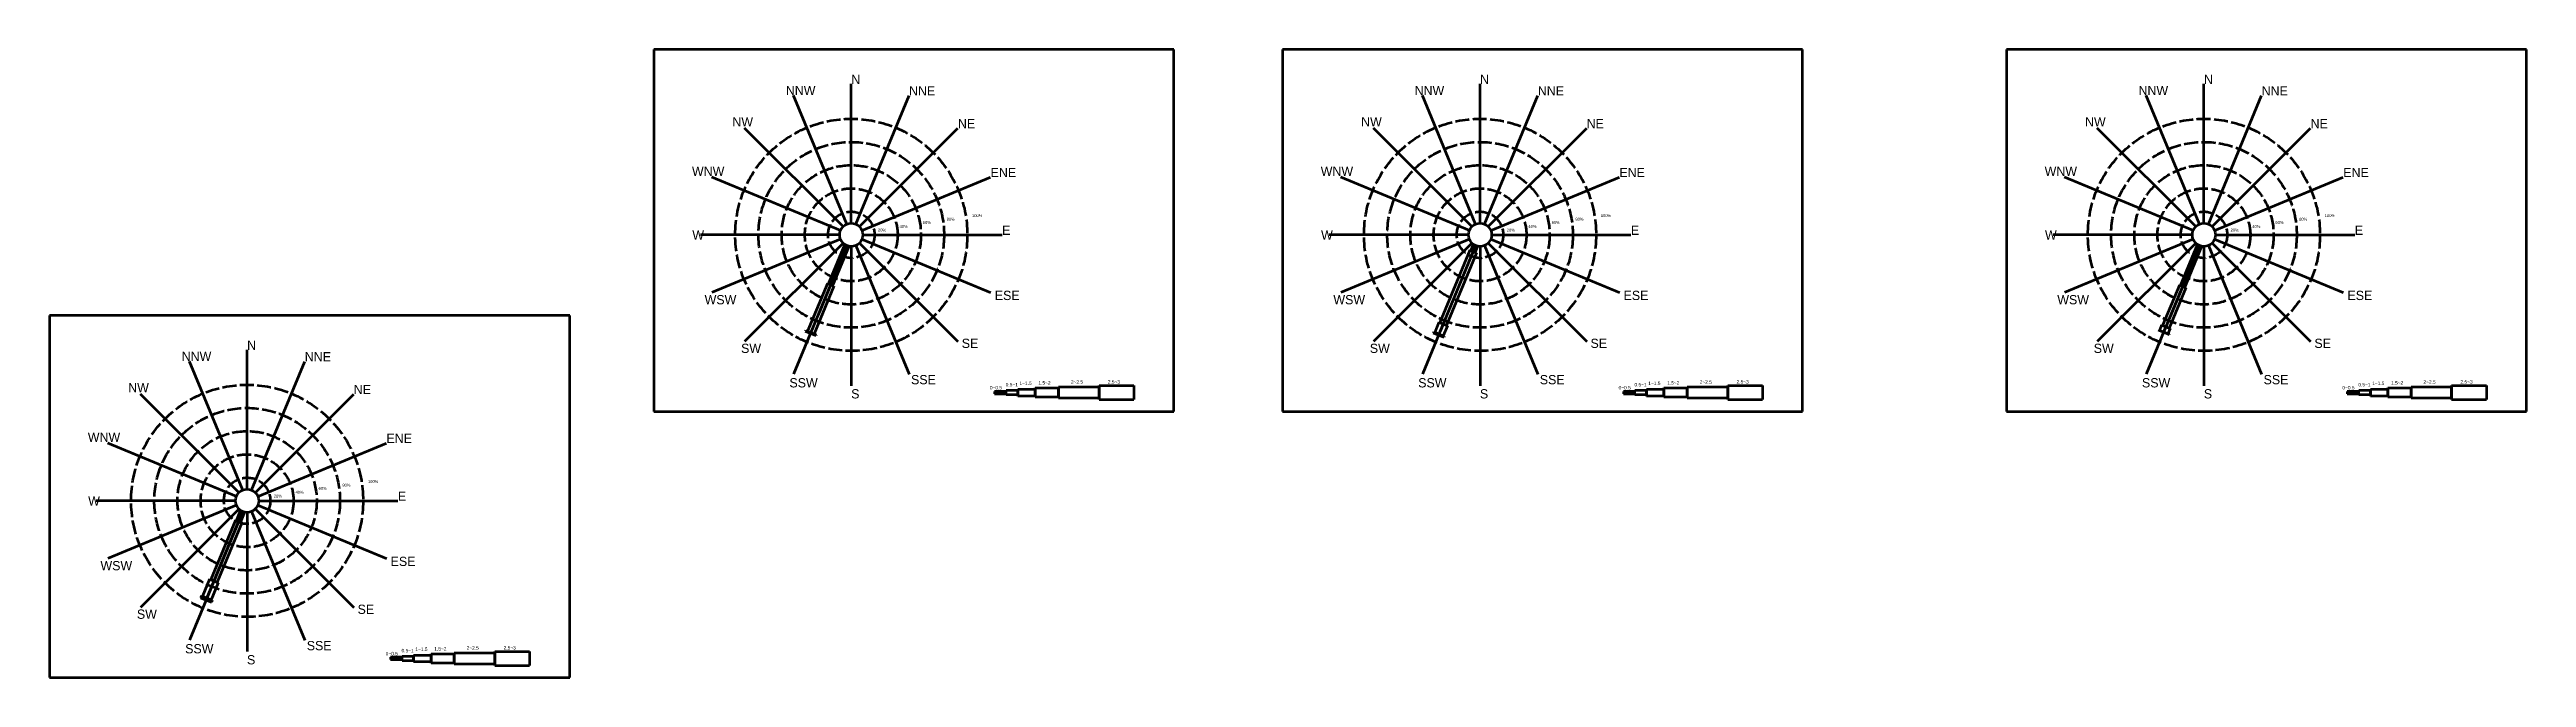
# Model space of a CAD drawing. Header units: millimetres. Extents: x -170 to 2823, y -461 to 80.
# Drawn here: x -170 to 1964, y -461 to 80 of the extents above; entities that cross this region are included whole.
import ezdxf

# ---------------------------------------------------------------- set-up
doc = ezdxf.new("R2010")
doc.units = ezdxf.units.MM
doc.linetypes.add('ACAD_ISO02W100', pattern=[15, 12, -3])
doc.layers.add('网格', color=7, linetype='Continuous')

msp = doc.modelspace()

# ---------------------------------------------------------------- texts
at = {"layer": '网格', "lineweight": 140}
for s, height, p in [('NNW', 8, (464.3, 40.4)), ('N', 8, (520.7, 50)), ('NNE', 8, (570.5, 40.1)), ('NNW', 8, (1006.2, 40.4)), ('N', 8, (1062.6, 50)), ('NNE', 8, (1112.4, 40.1)), ('NNW', 8, (1630.1, 40.4)), ('N', 8, (1686.5, 50)), ('NNE', 8, (1736.2, 40.1)), ('NW', 8, (418.2, 13.4)), ('NW', 8, (960.1, 13.4)), ('NW', 8, (1584, 13.4)), ('NE', 8, (612.6, 11.9)), ('NE', 8, (1154.5, 11.9)), ('NE', 8, (1778.4, 11.9)), ('WNW', 8, (383.4, -29.2)), ('WNW', 8, (925.3, -29.2)), ('WNW', 8, (1549.2, -29.2)), ('ENE', 8, (640.8, -30.3)), ('ENE', 8, (1182.7, -30.3)), ('ENE', 8, (1806.6, -30.3)), ('W', 8, (383.7, -84.2)), ('E', 8, (650.7, -80)), ('W', 8, (925.6, -84.2)), ('E', 8, (1192.6, -80)), ('W', 8, (1549.5, -84.2)), ('E', 8, (1816.5, -80)), ('WSW', 8, (394.3, -139.9)), ('ESE', 8, (644.4, -136.2)), ('WSW', 8, (936.2, -139.9)), ('ESE', 8, (1186.3, -136.2)), ('WSW', 8, (1560.1, -139.9)), ('ESE', 8, (1810.2, -136.2)), ('SE', 8, (615.9, -177.5)), ('SE', 8, (1157.8, -177.5)), ('SE', 8, (1781.7, -177.5)), ('NNW', 8, (-56.4, -188.7)), ('N', 8, (0, -179.2)), ('NNE', 8, (49.7, -189.1)), ('SW', 8, (425.7, -181.8)), ('SW', 8, (967.6, -181.8)), ('SW', 8, (1591.5, -181.8)), ('NW', 8, (-102.5, -215.7)), ('NE', 8, (91.9, -217.3)), ('SSW', 8, (467.4, -211.5)), ('S', 8, (520.6, -221)), ('SSE', 8, (572.2, -208.8)), ('0~0.5', 3, (640.1, -213.2)), ('0.5~1', 3, (653.8, -210.6)), ('1~1.5', 3, (665.7, -209.4)), ('1.5~2', 3, (682, -209.1)), ('2~2.5', 3, (710, -208.3)), ('2.5~3', 3, (741.8, -208.2)), ('SSW', 8, (1009.3, -211.5)), ('S', 8, (1062.5, -221)), ('SSE', 8, (1114.1, -208.8)), ('0~0.5', 3, (1182, -213.2)), ('0.5~1', 3, (1195.7, -210.6)), ('1~1.5', 3, (1207.6, -209.4)), ('1.5~2', 3, (1223.9, -209.1)), ('2~2.5', 3, (1251.9, -208.3)), ('2.5~3', 3, (1283.7, -208.2)), ('SSW', 8, (1633.1, -211.5)), ('S', 8, (1686.4, -221)), ('SSE', 8, (1737.9, -208.8)), ('0~0.5', 3, (1805.8, -213.2)), ('0.5~1', 3, (1819.6, -210.6)), ('1~1.5', 3, (1831.5, -209.4)), ('1.5~2', 3, (1847.8, -209.1)), ('2~2.5', 3, (1875.7, -208.3)), ('2.5~3', 3, (1907.6, -208.2)), ('WNW', 8, (-137.3, -258.4)), ('ENE', 8, (120.1, -259.4)), ('W', 8, (-137, -313.4)), ('E', 8, (130, -309.2)), ('WSW', 8, (-126.4, -369.1)), ('ESE', 8, (123.7, -365.4)), ('SW', 8, (-95, -410.9)), ('SE', 8, (95.2, -406.7)), ('SSW', 8, (-53.4, -440.7)), ('S', 8, (-0.1, -450.2)), ('SSE', 8, (51.4, -438)), ('0~0.5', 3, (119.4, -442.4)), ('0.5~1', 3, (133.1, -439.8)), ('1~1.5', 3, (145, -438.6)), ('1.5~2', 3, (161.3, -438.3)), ('2~2.5', 3, (189.2, -437.5)), ('2.5~3', 3, (221.1, -437.4))]:
    msp.add_text(s, height=height, dxfattribs=at).set_placement(p)
at = {"layer": '网格', "linetype": 'ACAD_ISO02W100', "lineweight": 100, "char_height": 2.5, "attachment_point": 1}
for s, insert in [('100%', (624.8, -62.2)), ('100%', (1166.7, -62.2)), ('100%', (1790.6, -62.2)), ('20%', (543.7, -74.7)), ('40%', (562.4, -71.5)), ('60%', (582.3, -68.1)), ('80%', (602.9, -65.3)), ('20%', (1085.6, -74.7)), ('40%', (1104.3, -71.5)), ('60%', (1124.3, -68.1)), ('80%', (1144.8, -65.3)), ('20%', (1709.5, -74.7)), ('40%', (1728.2, -71.5)), ('60%', (1748.1, -68.1)), ('80%', (1768.6, -65.3)), ('60%', (61.6, -297.3)), ('80%', (82.1, -294.5)), ('100%', (104.1, -291.4)), ('20%', (23, -303.9)), ('40%', (41.7, -300.6))]:
    msp.add_mtext_dynamic_manual_height_columns(s, width=8.688, gutter_width=12.5, heights=[0], dxfattribs=dict(at, insert=insert))

# ---------------------------------------------------------------- linework, layer by layer
at = {"linetype": 'Continuous', "lineweight": 100}
for p, q in [((520.7, -70), (520.7, 50)), ((1062.6, -70), (1062.6, 50)), ((1686.5, -70), (1686.5, 50)), ((516.9, -70.8), (471, 40.1)), ((524.5, -70.8), (570.5, 40.1)), ((1058.8, -70.8), (1012.9, 40.1)), ((1066.4, -70.8), (1112.4, 40.1)), ((1682.7, -70.8), (1636.7, 40.1)), ((1690.3, -70.8), (1736.2, 40.1)), ((513.6, -72.9), (428.8, 11.9)), ((527.8, -72.9), (612.6, 11.9)), ((1055.5, -72.9), (970.7, 11.9)), ((1069.7, -72.9), (1154.5, 11.9)), ((1679.4, -72.9), (1594.6, 11.9)), ((1693.6, -72.9), (1778.4, 11.9)), ((511.5, -76.2), (400.6, -30.3)), ((529.9, -76.2), (640.8, -30.3)), ((1053.4, -76.2), (942.5, -30.3)), ((1071.9, -76.2), (1182.7, -30.3)), ((1677.3, -76.2), (1566.4, -30.3)), ((1695.7, -76.2), (1806.6, -30.3)), ((510.7, -80), (390.7, -80)), ((511.5, -83.8), (400.6, -129.7)), ((529.9, -83.8), (640.8, -129.7)), ((530.7, -80), (650.7, -80)), ((1052.6, -80), (932.6, -80)), ((1053.4, -83.8), (942.5, -129.7)), ((1071.9, -83.8), (1182.7, -129.7)), ((1072.6, -80), (1192.6, -80)), ((1676.5, -80), (1556.5, -80)), ((1677.3, -83.8), (1566.4, -129.7)), ((1695.7, -83.8), (1806.6, -129.7)), ((1696.5, -80), (1816.5, -80)), ((513.6, -87.1), (428.8, -171.9)), ((516.9, -89.2), (471, -200.1)), ((520.7, -90), (520.7, -210)), ((524.5, -89.2), (570.5, -200.1)), ((527.8, -87.1), (612.6, -171.9)), ((1055.5, -87.1), (970.7, -171.9)), ((1058.8, -89.2), (1012.9, -200.1)), ((1062.6, -90), (1062.6, -210)), ((1066.4, -89.2), (1112.4, -200.1)), ((1069.7, -87.1), (1154.5, -171.9)), ((1679.4, -87.1), (1594.6, -171.9)), ((1682.7, -89.2), (1636.7, -200.1)), ((1686.5, -90), (1686.5, -210)), ((1690.3, -89.2), (1736.2, -200.1)), ((1693.6, -87.1), (1778.4, -171.9)), ((-3.8, -300), (-49.7, -189.1)), ((0, -299.2), (0, -179.2)), ((3.8, -300), (49.7, -189.1)), ((664.2, -218.9), (664.2, -212.9)), ((664.2, -212.9), (679.2, -212.9)), ((679.2, -219.9), (679.2, -211.9)), ((679.2, -211.9), (699.2, -211.9)), ((679.2, -212.9), (679.2, -218.9)), ((699.2, -220.9), (699.2, -210.9)), ((699.2, -210.9), (734.2, -210.9)), ((699.2, -211.9), (699.2, -219.9)), ((734.2, -210.9), (734.2, -220.9)), ((1206.1, -218.9), (1206.1, -212.9)), ((1206.1, -212.9), (1221.1, -212.9)), ((1221.1, -219.9), (1221.1, -211.9)), ((1221.1, -211.9), (1241.1, -211.9)), ((1221.1, -212.9), (1221.1, -218.9)), ((1241.1, -220.9), (1241.1, -210.9)), ((1241.1, -210.9), (1276.1, -210.9)), ((1241.1, -211.9), (1241.1, -219.9)), ((1276.1, -210.9), (1276.1, -220.9)), ((1830, -218.9), (1830, -212.9)), ((1830, -212.9), (1845, -212.9)), ((1845, -219.9), (1845, -211.9)), ((1845, -211.9), (1865, -211.9)), ((1845, -212.9), (1845, -218.9)), ((1865, -220.9), (1865, -210.9)), ((1865, -210.9), (1900, -210.9)), ((1865, -211.9), (1865, -219.9)), ((1900, -210.9), (1900, -220.9)), ((-7.1, -302.1), (-91.9, -217.3)), ((7.1, -302.1), (91.9, -217.3)), ((644.2, -214.9), (644.2, -216.9)), ((654.2, -214.9), (644.2, -214.9)), ((644.2, -216.9), (654.2, -216.9)), ((654.2, -217.9), (654.2, -213.9)), ((654.2, -213.9), (664.2, -213.9)), ((654.2, -216.9), (654.2, -214.9)), ((664.2, -217.9), (654.2, -217.9)), ((664.2, -213.9), (664.2, -217.9)), ((679.2, -218.9), (664.2, -218.9)), ((699.2, -219.9), (679.2, -219.9)), ((734.2, -220.9), (699.2, -220.9)), ((1186.1, -214.9), (1186.1, -216.9)), ((1196.1, -214.9), (1186.1, -214.9)), ((1186.1, -216.9), (1196.1, -216.9)), ((1196.1, -217.9), (1196.1, -213.9)), ((1196.1, -213.9), (1206.1, -213.9)), ((1196.1, -216.9), (1196.1, -214.9)), ((1206.1, -217.9), (1196.1, -217.9)), ((1206.1, -213.9), (1206.1, -217.9)), ((1221.1, -218.9), (1206.1, -218.9)), ((1241.1, -219.9), (1221.1, -219.9)), ((1276.1, -220.9), (1241.1, -220.9)), ((1810, -214.9), (1810, -216.9)), ((1820, -214.9), (1810, -214.9)), ((1810, -216.9), (1820, -216.9)), ((1820, -217.9), (1820, -213.9)), ((1820, -213.9), (1830, -213.9)), ((1820, -216.9), (1820, -214.9)), ((1830, -217.9), (1820, -217.9)), ((1830, -213.9), (1830, -217.9)), ((1845, -218.9), (1830, -218.9)), ((1865, -219.9), (1845, -219.9)), ((1900, -220.9), (1865, -220.9)), ((-9.2, -305.4), (-120.1, -259.4)), ((9.2, -305.4), (120.1, -259.4)), ((-10, -309.2), (-130, -309.2)), ((-9.2, -313), (-120.1, -358.9)), ((-7.1, -316.3), (-91.9, -401.1)), ((-3.8, -318.4), (-49.7, -429.3)), ((0, -319.2), (0, -439.2)), ((3.8, -318.4), (49.7, -429.3)), ((7.1, -316.3), (91.9, -401.1)), ((9.2, -313), (120.1, -358.9)), ((10, -309.2), (130, -309.2)), ((123.5, -444.1), (123.5, -446.1)), ((133.5, -444.1), (123.5, -444.1)), ((123.5, -446.1), (133.5, -446.1)), ((133.5, -447.1), (133.5, -443.1)), ((133.5, -443.1), (143.5, -443.1)), ((133.5, -446.1), (133.5, -444.1)), ((143.5, -447.1), (133.5, -447.1)), ((143.5, -448.1), (143.5, -442.1)), ((143.5, -442.1), (158.5, -442.1)), ((143.5, -443.1), (143.5, -447.1)), ((158.5, -448.1), (143.5, -448.1)), ((158.5, -449.1), (158.5, -441.1)), ((158.5, -441.1), (178.5, -441.1)), ((158.5, -442.1), (158.5, -448.1)), ((178.5, -450.1), (178.5, -440.1)), ((178.5, -440.1), (213.5, -440.1)), ((178.5, -441.1), (178.5, -449.1)), ((213.5, -440.1), (213.5, -450.1)), ((178.5, -449.1), (158.5, -449.1)), ((213.5, -450.1), (178.5, -450.1))]:
    msp.add_line(p, q, dxfattribs=at)
at = {"linetype": 'ACAD_ISO02W100', "lineweight": 100}
for centre in [(520.7, -80), (1062.6, -80), (1686.5, -80), (0, -309.2)]:
    msp.add_circle(centre, 20, dxfattribs=at)
at = {"layer": '网格', "lineweight": 140}
for p, q in [((350.4, 79.7), (350.4, -232.3)), ((798.7, 79.7), (350.4, 79.7)), ((798.7, -232.3), (798.7, 79.7)), ((892.3, 79.7), (892.3, -232.3)), ((1340.6, 79.7), (892.3, 79.7)), ((1340.6, -232.3), (1340.6, 79.7)), ((1516.2, 79.7), (1516.2, -232.3)), ((1964.5, 79.7), (1516.2, 79.7)), ((1964.5, -232.3), (1964.5, 79.7)), ((516.9, -89.2), (502.9, -123.1)), ((1056.7, -94.3), (1030.8, -156.8)), ((1054.8, -93.6), (1058.5, -95.1)), ((1682.7, -89.2), (1668, -124.5)), ((502.9, -123.1), (485.8, -164.3)), ((505.6, -124.2), (500.1, -121.9)), ((1668, -124.5), (1653.7, -159.2)), ((1666.2, -123.8), (1669.9, -125.3)), ((1034, -149.1), (1028.4, -162.7)), ((1657.9, -149.1), (1652.2, -162.7)), ((-170.3, -149.5), (-170.3, -461.4)), ((278, -149.5), (-170.3, -149.5)), ((278, -461.4), (278, -149.5)), ((481.2, -162.3), (480.9, -163)), ((480.9, -163), (490.2, -166.8)), ((481.2, -162.3), (490.4, -166.2)), ((483, -163.1), (488.6, -165.4)), ((485.8, -164.3), (485.5, -164.9)), ((490.4, -166.2), (490.2, -166.8)), ((1022.6, -163.5), (1022.3, -164.4)), ((1022.3, -164.4), (1031.5, -168.2)), ((1022.6, -163.5), (1031.8, -167.4)), ((1027.1, -155.2), (1023.5, -163.9)), ((1023.5, -163.9), (1030.9, -167)), ((1027.2, -165.5), (1026.9, -166.3)), ((1027.1, -155.2), (1034.5, -158.3)), ((1030.8, -156.8), (1027.2, -165.5)), ((1027.9, -163.8), (1027.2, -165.6)), ((1028.4, -162.7), (1027.9, -163.8)), ((1034.5, -158.3), (1030.9, -167)), ((1031.8, -167.4), (1031.5, -168.2)), ((1647.1, -162), (1656.4, -165.8)), ((1647.2, -161.9), (1656.4, -165.7)), ((1650, -157.6), (1648.1, -162.3)), ((1648.1, -162.3), (1655.5, -165.3)), ((1650, -157.6), (1657.4, -160.7)), ((1650.9, -158), (1656.5, -160.3)), ((1651.8, -163.8), (1651.7, -163.9)), ((1653.7, -159.2), (1652.3, -162.5)), ((1657.4, -160.7), (1655.5, -165.3)), ((1656.4, -165.7), (1656.4, -165.8)), ((350.4, -232.3), (798.7, -232.3)), ((892.3, -232.3), (1340.6, -232.3)), ((1516.2, -232.3), (1964.5, -232.3)), ((-32.3, -376.8), (-38.4, -391.5)), ((-28.6, -378.3), (-34.3, -391.9)), ((-32.3, -376.8), (-24.9, -379.8)), ((-24.9, -379.8), (-31, -394.5)), ((-39.3, -391.1), (-40.1, -392.8)), ((-40.1, -392.8), (-30.8, -396.7)), ((-39.3, -391.1), (-30.1, -394.9)), ((-38.4, -391.5), (-31, -394.5)), ((-34.7, -393), (-35.4, -394.7)), ((-34.3, -391.9), (-34.7, -393)), ((-30.1, -394.9), (-30.8, -396.7)), ((-170.3, -461.4), (278, -461.4))]:
    msp.add_line(p, q, dxfattribs=at)
at = {"layer": '网格', "lineweight": 100}
for p, q in [((513.4, -97.7), (492.1, -149.1)), ((501, -122.3), (515.1, -88.3)), ((504.7, -123.8), (518.8, -89.8)), ((1053.9, -93.2), (1028, -155.6)), ((1059.5, -95.5), (1033.6, -157.9)), ((1055.3, -97.7), (1034, -149.1)), ((1053.9, -93.2), (1059.5, -95.5)), ((1054.8, -93.6), (1057, -88.3)), ((1058.5, -95.1), (1060.7, -89.8)), ((1679.1, -97.7), (1657.9, -149.1)), ((1666.2, -123.8), (1680.9, -88.3)), ((1669.9, -125.3), (1684.6, -89.8)), ((500.1, -121.9), (483, -163.1)), ((505.6, -124.2), (488.6, -165.4)), ((501, -122.3), (504.7, -123.8)), ((1665.3, -123.4), (1650.9, -158)), ((1670.8, -125.7), (1656.5, -160.3)), ((1665.3, -123.4), (1670.8, -125.7)), ((734.2, -221.9), (734.2, -209.9)), ((734.2, -209.9), (764.2, -209.9)), ((764.2, -209.9), (764.2, -221.9)), ((1276.1, -221.9), (1276.1, -209.9)), ((1276.1, -209.9), (1306.1, -209.9)), ((1306.1, -209.9), (1306.1, -221.9)), ((1900, -221.9), (1900, -209.9)), ((1900, -209.9), (1930, -209.9)), ((1930, -209.9), (1930, -221.9)), ((734.2, -221.9), (764.2, -221.9)), ((1276.1, -221.9), (1306.1, -221.9)), ((1900, -221.9), (1930, -221.9)), ((-9.2, -326.2), (-5.6, -317.5)), ((-5.5, -327.7), (-1.9, -319)), ((-10.1, -325.8), (-31.4, -377.1)), ((-7.3, -326.9), (-28.6, -378.3)), ((-4.6, -328.1), (-25.9, -379.4)), ((-10.1, -325.8), (-4.6, -328.1)), ((-9.2, -326.2), (-5.5, -327.7)), ((-31.4, -377.1), (-25.9, -379.4)), ((213.5, -451.1), (213.5, -439.1)), ((213.5, -439.1), (243.5, -439.1)), ((243.5, -439.1), (243.5, -451.1)), ((213.5, -451.1), (243.5, -451.1))]:
    msp.add_line(p, q, dxfattribs=at)
at = {"layer": '网格', "linetype": 'ACAD_ISO02W100', "lineweight": 100}
for centre, radius in [((520.7, -80), 100), ((520.7, -80), 80), ((1062.6, -80), 100), ((1062.6, -80), 80), ((1686.5, -80), 100), ((1686.5, -80), 80), ((520.7, -80), 60), ((1062.6, -80), 60), ((1686.5, -80), 60), ((520.7, -80), 40), ((1062.6, -80), 40), ((1686.5, -80), 40), ((0, -309.2), 100), ((0, -309.2), 80), ((0, -309.2), 60), ((0, -309.2), 40)]:
    msp.add_circle(centre, radius, dxfattribs=at)
at = {"layer": '网格', "linetype": 'ByBlock', "lineweight": 200}
for centre in [(520.7, -80), (1062.6, -80), (1686.5, -80), (0, -309.2)]:
    msp.add_circle(centre, 10, dxfattribs=at)

msp.set_redraw_order([(e.dxf.handle, doc.entitydb.next_handle()) for e in msp.query("TEXT MTEXT ATTDEF DIMENSION ARC_DIMENSION")])  # texts and dimensions are drawn at this point

doc.saveas('drawing.dxf')
